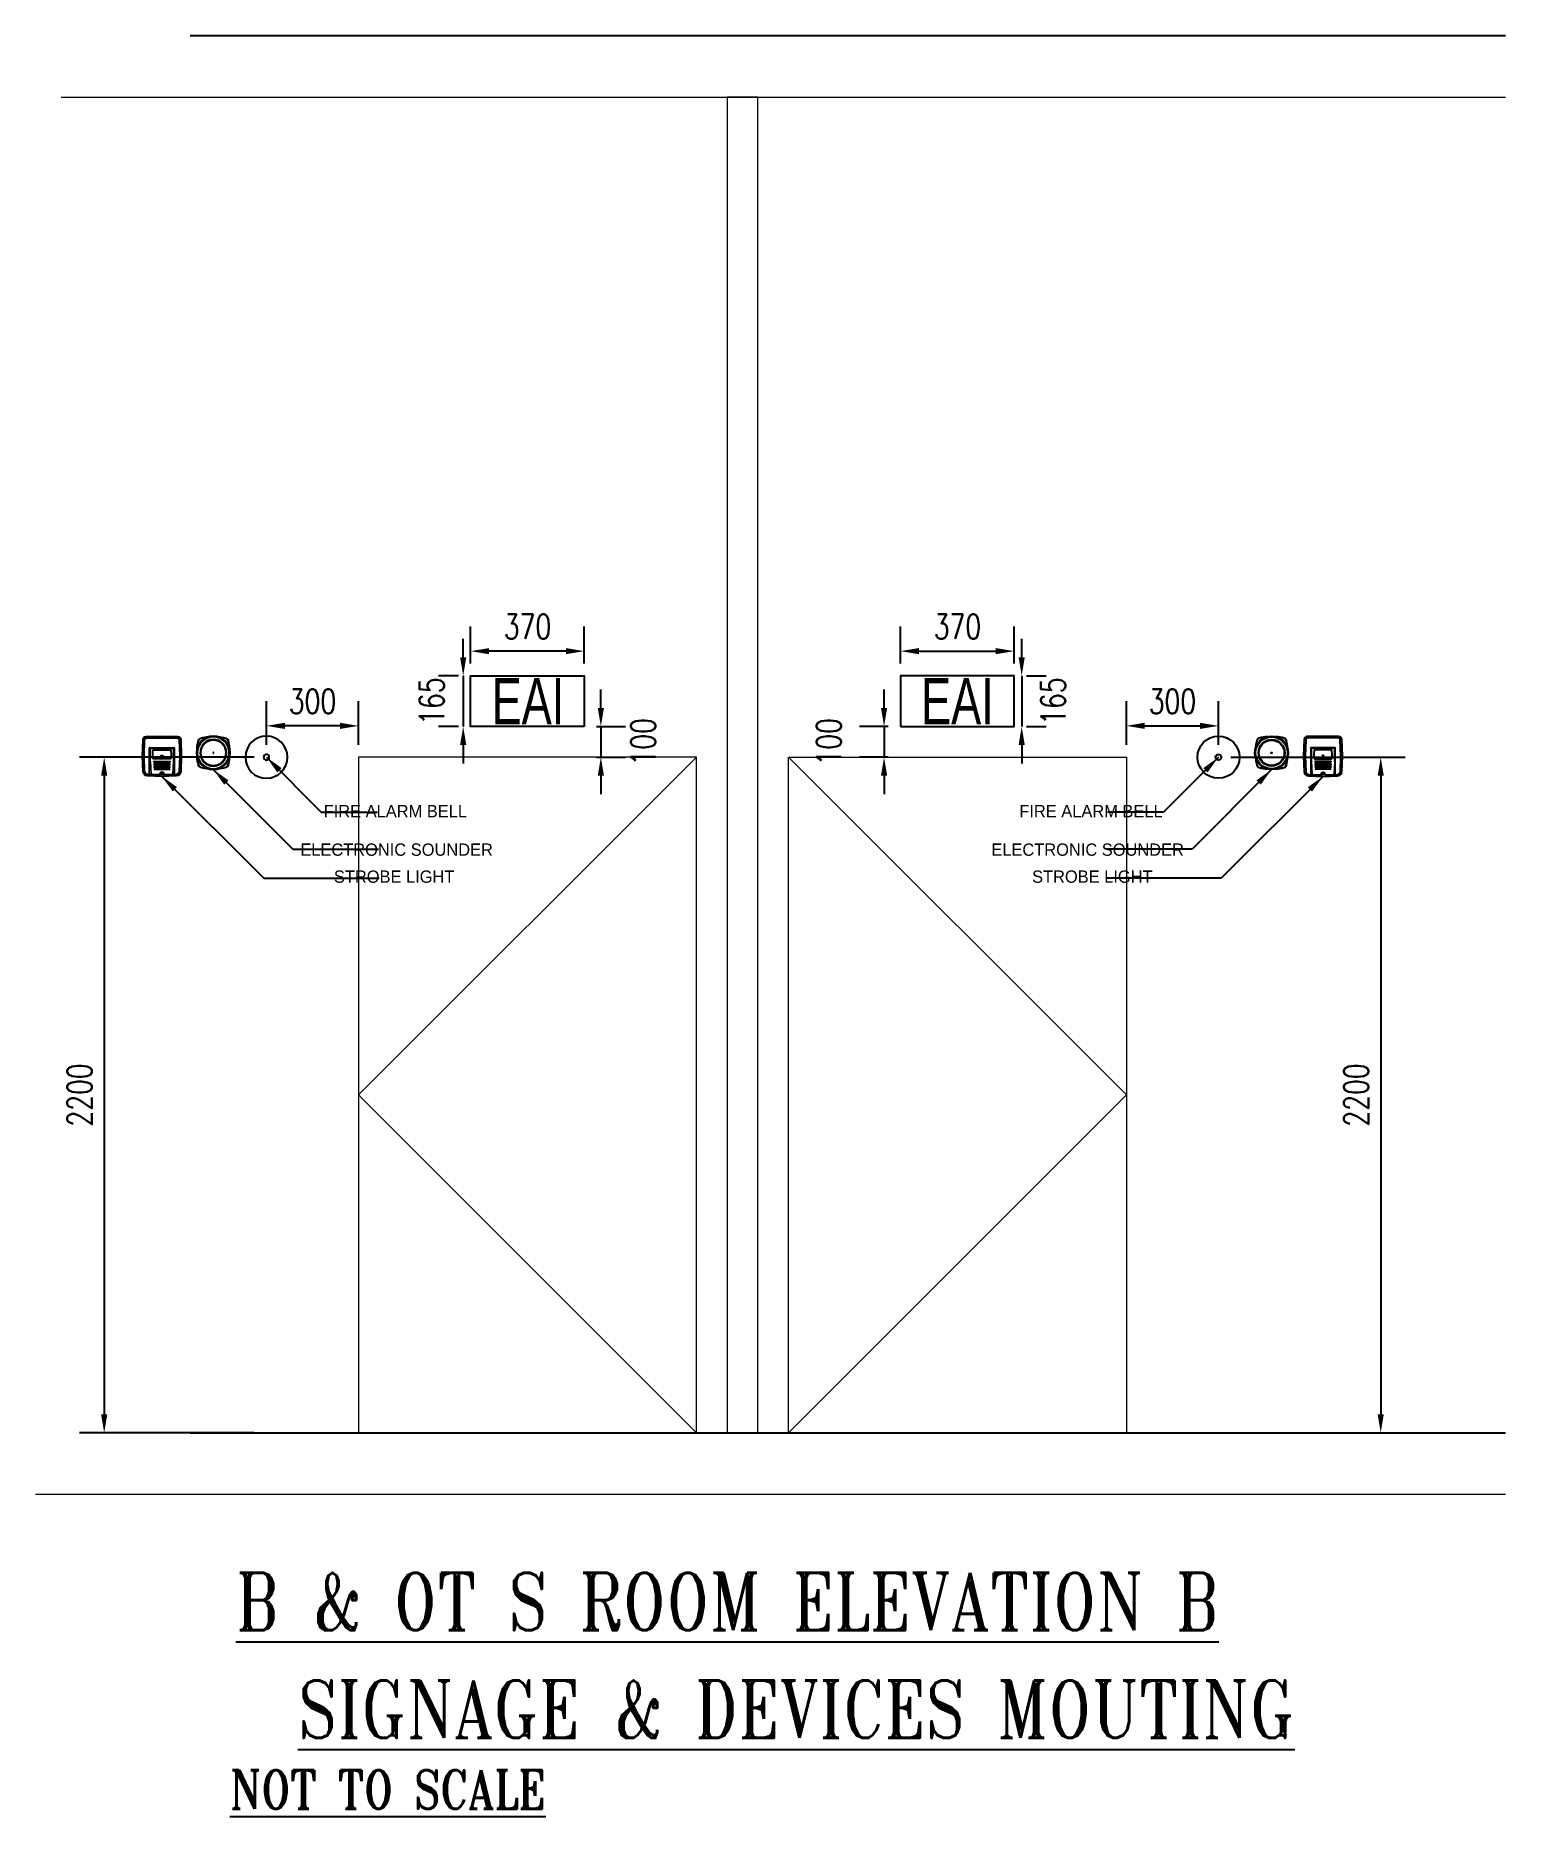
# Model space of a CAD drawing. Header units: millimetres. Extents: x -20146070 to 165023, y -3349561 to 35447.
# Drawn here: x -432287 to -427502, y -24282 to -18483 of the extents above; entities that cross this region are included whole.
import ezdxf
from ezdxf import colors
from ezdxf.entities.mleader import LeaderData, LeaderLine
from ezdxf.enums import TextEntityAlignment as Align
from ezdxf.lldxf.tags import DXFTag
from ezdxf.math import Vec2, Vec3

# ---------------------------------------------------------------- set-up
doc = ezdxf.new("R2010")
doc.units = ezdxf.units.MM
doc.header["$LTSCALE"] = 50
doc.header["$PDMODE"] = 35
doc.linetypes.add('CONTINOUS', pattern=[0])
doc.layers.get('Defpoints').update_dxf_attribs({"color": 8, "lineweight": 9})
for name, color, linetype in [('ASPL- F-ALARM-DEVICES', 1, 'Continuous'), ('ASPL- FM200-TEXT', 7, 'Continuous'), ('CALLPOINT', 1, 'Continuous'), ('EQUIP', 8, 'Continuous'), ('M-_FM200---_A-_N', 7, 'Continuous'), ('M_FIREALAM-_E-', 10, 'Continuous'), ('NW_GRID LINE', 8, 'Continuous')]:
    doc.layers.add(name, color=color, linetype=linetype)
doc.layers.add('M-_FIREALAM_E-', color=14, linetype='FIRE_ALARM', lineweight=30)
doc.layers.add('NW_BEAM AND COLUMN', color=134, linetype='Continuous', lineweight=5)
doc.styles.add('Arial', font='arial.ttf', dxfattribs={"width": 0.8, "height": 450})
doc.styles.add('DIM', font='romans.shx', dxfattribs={"width": 0.75})
doc.styles.add('MtXpl_Agency_FB', font='AGENCYR.TTF')
doc.styles.add('RomanS', font='romans__.ttf', dxfattribs={"width": 0.75, "height": 40})
doc.styles.add('ROMANT', font='romant')
tags = doc.linetypes.add('FIRE_ALARM', pattern='A,0.5,-0.2,["FA",Standard,S=0.1,R=0,X=-0.1,Y=-0.05],-0.25', length=0.95).pattern_tags.tags
tags[6] = DXFTag(74, 10)
doc.dimstyles.new('DIM40', dxfattribs={"dimscale": 40, "dimtxt": 2, "dimasz": 3, "dimexe": 2, "dimexo": 1, "dimgap": 1, "dimtad": 1, "dimdec": 0, "dimzin": 0, "dimdsep": 46, "dimtxsty": 'DIM', "dimcen": 0, "dimdle": 2, "dimclrd": 9, "dimclre": 9, "dimclrt": 4, "dimadec": 0, "dimazin": 0, "dimtfac": 1, "dimtdec": 0, "dimtmove": 2, "dimatfit": 3, "dimfxl": 1, "dimtolj": 1, "dimtzin": 0, "dimarcsym": 0})

msp = doc.modelspace()

# ---------------------------------------------------------------- texts
at = {"layer": 'ASPL- FM200-TEXT', "style": 'Arial', "width": 0.7}
for p in [(-430684.4, -20650.2), (-429285.9, -20650.2)]:
    msp.add_text('EAI', height=150, dxfattribs=at).set_placement(p, align=Align.MIDDLE_CENTER)
at = {"layer": 'EQUIP', "color": 7, "style": 'ROMANT', "width": 0.8}
for s, height, p in [('%%UB & OT S ROOM ELEVATION B', 187.5, (-431635.9, -23675.9)), ('%%UNOT TO SCALE', 125, (-431655.2, -24257.1))]:
    msp.add_text(s, height=height, dxfattribs=at).set_placement(p)
msp.add_text('%%USIGNAGE & DEVICES MOUTING', height=187.5, dxfattribs=at).set_placement((-429810.2, -23932.8), align=Align.MIDDLE)
at = {"layer": 'M-_FM200---_A-_N', "ltscale": 150, "char_height": 40, "width": 922.268, "style": 'MtXpl_Agency_FB'}
for s, insert, attachment_point in [('FIRE ALARM BELL', (-430882.8, -20988.3), 3), ('FIRE ALARM BELL', (-429084.4, -20988.3), 1), ('ELECTRONIC SOUNDER', (-430798.5, -21113.7), 3), ('ELECTRONIC SOUNDER', (-429175.5, -21113.7), 1), ('STROBE LIGHT', (-430923.9, -21201.6), 3), ('STROBE LIGHT', (-429042.8, -21201.6), 1)]:
    msp.add_mtext(s, dxfattribs=dict(at, insert=insert, attachment_point=attachment_point))

# ---------------------------------------------------------------- blocks, each defined once
blk = doc.blocks.new('BELLL')
at = {"layer": 'CALLPOINT'}
for radius in [68.6, 9.15]:
    blk.add_circle((0, 0), radius, dxfattribs=at)
blk = doc.blocks.new('HORN')
at = {"layer": 'CALLPOINT'}
for radius in [54.4, 52.1, 43, 41.4, 1.25]:
    blk.add_circle((0, -1.2), radius, dxfattribs=at)
for centre, radius, start, end in [((107.4, -1.2), 160.6, 165.28277, 175.1583), ((107.4, -1.2), 160.1, 165.28277, 174.19906), ((-38.3, 37), 10, 104.4812, 165.28277), ((-38.3, 37), 9.5, 104.4812, 165.28277), ((0, -111.3), 163.1, 94.96878, 104.4812), ((0, -111.3), 162.6, 95.87205, 104.4812), ((0, -111.3), 163.1, 75.50888, 85.03122), ((0, -111.3), 162.6, 75.50888, 84.12795), ((38.3, 37), 9.5, 14.94038, 75.50888), ((38.3, 37), 10, 14.94038, 75.50888), ((-105, -1.2), 157.9, 5.72507, 14.94038), ((-105, -1.2), 158.4, 4.70965, 14.94038), ((107.4, -1.2), 160.6, 184.8417, 194.72079), ((107.4, -1.2), 160.1, 185.80094, 194.72079), ((-38.3, -39.5), 10, 194.72079, 255.43995), ((-38.3, -39.5), 9.5, 194.72079, 255.43995), ((0, 107.9), 162.3, 255.43995, 265.06971), ((0, 107.9), 161.8, 255.43995, 264.14923), ((0, 107.9), 162.3, 274.93029, 284.57001), ((0, 107.9), 161.8, 275.85077, 284.57001), ((38.3, -39.5), 9.5, 284.57001, 345.05601), ((38.3, -39.5), 10, 284.57001, 345.05601), ((-105, -1.2), 157.9, 345.05601, 354.27493), ((-105, -1.2), 158.4, 345.05601, 355.29035)]:
    blk.add_arc(centre, radius, start, end, dxfattribs=at)
blk = doc.blocks.new('A$C19921543')
at = {"color": 0, "linetype": 'Continuous', "lineweight": -2}
for p, q in [((-103.1, -59.3), (-103.1, 26.8)), ((-102.1, 27.8), (-23.9, 27.8)), ((-22.9, 26.8), (-22.9, -59.3)), ((-70.3, -60), (-70.4, -65.3)), ((-55.7, -60), (-55.6, -65.3)), ((-55.7, -60), (-55.6, -65.3))]:
    blk.add_line(p, q, dxfattribs=at)
at = {"color": 8, "linetype": 'Continuous', "lineweight": 5}
for p, q in [((-100.1, -17.2), (-100.1, 23.8)), ((-99.1, 24.8), (-26.9, 24.8)), ((-25.9, 23.8), (-25.9, -17.2)), ((-100.1, -17.2), (-97.8, -59.4)), ((-90, -15.9), (-36, -15.9)), ((-90, -15.9), (-89.9, -17.9)), ((-89.9, -17.9), (-36.1, -17.9)), ((-89.7, -20.9), (-89.6, -22.9)), ((-89.7, -20.9), (-36.3, -20.9)), ((-89.6, -22.9), (-36.4, -22.9)), ((-89.4, -25.9), (-89.3, -27.9)), ((-89.4, -25.9), (-36.6, -25.9)), ((-89.3, -27.9), (-36.7, -27.9)), ((-89.2, -30.9), (-89.1, -32.9)), ((-89.2, -30.9), (-36.8, -30.9)), ((-89.1, -32.9), (-36.9, -32.9)), ((-88.9, -35.9), (-88.8, -37.9)), ((-88.9, -35.9), (-37.1, -35.9)), ((-88.8, -37.9), (-37.2, -37.9)), ((-88.6, -40.9), (-88.5, -42.9)), ((-88.6, -40.9), (-37.4, -40.9)), ((-88.5, -42.9), (-37.5, -42.9)), ((-37.4, -40.9), (-37.5, -42.9)), ((-37.1, -35.9), (-37.2, -37.9)), ((-36.8, -30.9), (-36.9, -32.9)), ((-36.6, -25.9), (-36.7, -27.9)), ((-36.3, -20.9), (-36.4, -22.9)), ((-36, -15.9), (-36.1, -17.9)), ((-25.9, -17.2), (-28.2, -59.4))]:
    blk.add_line(p, q, dxfattribs=at)
at = {"color": 0, "linetype": 'Continuous', "lineweight": -2}
for points in [[(-114.6, 63.8), (-63, 65.5), (-11.4, 63.8, -0.395515), (-1.7, 54.1), (0, 0), (-1.6, -49.4, -0.395515), (-16.1, -64), (-63, -65.5), (-109.9, -64, -0.395515), (-124.4, -49.4), (-126, 0), (-124.3, 54.1, -0.395515)], [(-63, 21), (-63, 21), (-34.9, 20, -0.383561), (-33.9, 19.1), (-33, 6), (-33.9, -7.1, -0.383561), (-34.9, -8), (-63, -9), (-91.1, -8, -0.383561), (-92.1, -7.1), (-93, 6), (-92.1, 19.1, -0.383561), (-91.1, 20), (-63, 21)]]:
    blk.add_lwpolyline(points, format="xyb", close=True, dxfattribs=at)
blk.add_lwpolyline([(-70.3, -60.3), (-109.8, -59, -0.395515), (-119.4, -49.3), (-121, 0), (-119.3, 54, -0.395515), (-114.5, 58.8), (-63, 60.5), (-11.5, 58.8, -0.395515), (-6.7, 54), (-5, 0), (-6.6, -49.3, -0.395515), (-16.2, -59), (-55.7, -60.3)], format="xyb", dxfattribs=at)
at = {"color": 8, "linetype": 'Continuous', "lineweight": 5}
blk.add_lwpolyline([(-63, 20), (-34.9, 19), (-34, 6), (-34.9, -7), (-63, -8), (-91.1, -7), (-92, 6), (-91.1, 19)], close=True, dxfattribs=at)
at = {"color": 2, "linetype": 'Continuous', "lineweight": -2}
blk.add_circle((-63, 0), 2.78, dxfattribs=at)
at = {"color": 0, "linetype": 'Continuous', "lineweight": -2}
blk.add_circle((-63, -56.9), 2.2, dxfattribs=at)
for centre, start, end in [((-102.1, 26.8), 90, 180), ((-23.9, 26.8), 0, 90)]:
    blk.add_arc(centre, 1, start, end, dxfattribs=at)
at = {"color": 8, "linetype": 'Continuous', "lineweight": 5}
for centre, start, end in [((-99.1, 23.8), 90, 180), ((-26.9, 23.8), 0, 90)]:
    blk.add_arc(centre, 1, start, end, dxfattribs=at)
at = {"color": 0, "linetype": 'Continuous', "lineweight": -2}
blk.add_ellipse((-63, -60), major_axis=(0, 7.66), ratio=0.947656, start_param=4.673307, end_param=7.893064, dxfattribs=at)
blk = doc.blocks.new('STR')
at = {"layer": 'M-_FIREALAM_E-', "color": 1, "linetype": 'Continuous', "lineweight": -2, "xscale": -1}
blk.add_blockref('A$C19921543', (-63, 0), dxfattribs=at)
blk = doc.blocks.new('*D102')
at = {"layer": 'Defpoints', "color": 0, "transparency": 16777216}
for p in [(-428435.9, -20832.7), (-428435.9, -23032.7), (-427907.6, -23032.7)]:
    blk.add_point(p, dxfattribs=at)
at = {"layer": 'NW_BEAM AND COLUMN', "color": 9, "lineweight": -2, "transparency": 16777216}
for p, q in [((-428395.9, -20832.7), (-427827.6, -20832.7)), ((-427907.6, -20892.7), (-427907.6, -22972.7)), ((-428395.9, -23032.7), (-427827.6, -23032.7))]:
    blk.add_line(p, q, dxfattribs=at)
at = {"layer": 'NW_BEAM AND COLUMN', "color": 9, "transparency": 16777216}
for points in [[(-427917.6, -20892.7), (-427897.6, -20892.7), (-427907.6, -20832.7)], [(-427917.6, -22972.7), (-427897.6, -22972.7), (-427907.6, -23032.7)]]:
    blk.add_solid(points, dxfattribs=at)
at = {"layer": 'NW_BEAM AND COLUMN', "color": 4, "transparency": 16777216, "insert": (-427987.6, -21932.7), "char_height": 80, "attachment_point": 5, "rotation": 90, "style": 'DIM'}
blk.add_mtext('\\A1;2200', dxfattribs=at)
blk = doc.blocks.new('*D103')
at = {"layer": 'Defpoints', "color": 0, "transparency": 16777216}
for p in [(-428435.9, -20730.6), (-428735.9, -20832.7), (-428435.9, -20832.7)]:
    blk.add_point(p, dxfattribs=at)
at = {"layer": 'NW_BEAM AND COLUMN', "color": 9, "lineweight": -2, "transparency": 16777216}
for p, q in [((-428735.9, -20792.7), (-428735.9, -20650.6)), ((-428435.9, -20792.7), (-428435.9, -20650.6)), ((-428675.9, -20730.6), (-428495.9, -20730.6))]:
    blk.add_line(p, q, dxfattribs=at)
at = {"layer": 'NW_BEAM AND COLUMN', "color": 9, "transparency": 16777216}
for points in [[(-428675.9, -20720.6), (-428675.9, -20740.6), (-428735.9, -20730.6)], [(-428495.9, -20720.6), (-428495.9, -20740.6), (-428435.9, -20730.6)]]:
    blk.add_solid(points, dxfattribs=at)
at = {"layer": 'NW_BEAM AND COLUMN', "color": 4, "transparency": 16777216, "insert": (-428585.9, -20650.6), "char_height": 80, "attachment_point": 5, "style": 'DIM'}
blk.add_mtext('\\A1;300', dxfattribs=at)
blk = doc.blocks.new('*D104')
at = {"layer": 'Defpoints', "color": 0, "transparency": 16777216}
for p in [(-429470.9, -20732.7), (-429524.8, -20832.7), (-429470.9, -20832.7)]:
    blk.add_point(p, dxfattribs=at)
at = {"layer": 'NW_BEAM AND COLUMN', "color": 9, "lineweight": -2, "transparency": 16777216}
for p, q in [((-429524.8, -20672.7), (-429524.8, -20612.7)), ((-429510.9, -20732.7), (-429604.8, -20732.7)), ((-429524.8, -20732.7), (-429524.8, -20832.7)), ((-429510.9, -20832.7), (-429604.8, -20832.7)), ((-429524.8, -20892.7), (-429524.8, -20952.7))]:
    blk.add_line(p, q, dxfattribs=at)
at = {"layer": 'NW_BEAM AND COLUMN', "color": 9, "transparency": 16777216}
for points in [[(-429534.8, -20672.7), (-429514.8, -20672.7), (-429524.8, -20732.7)], [(-429534.8, -20892.7), (-429514.8, -20892.7), (-429524.8, -20832.7)]]:
    blk.add_solid(points, dxfattribs=at)
at = {"layer": 'NW_BEAM AND COLUMN', "color": 4, "transparency": 16777216, "insert": (-429704.8, -20782.7), "char_height": 80, "attachment_point": 5, "rotation": 90, "style": 'DIM'}
blk.add_mtext('\\A1;100', dxfattribs=at)
blk = doc.blocks.new('*D105')
at = {"layer": 'Defpoints', "color": 0, "transparency": 16777216}
for p in [(-429100.9, -20487.3), (-429470.9, -20567.7), (-429100.9, -20567.7)]:
    blk.add_point(p, dxfattribs=at)
at = {"layer": 'NW_BEAM AND COLUMN', "color": 9, "lineweight": -2, "transparency": 16777216}
for p, q in [((-429470.9, -20527.7), (-429470.9, -20407.3)), ((-429100.9, -20527.7), (-429100.9, -20407.3)), ((-429410.9, -20487.3), (-429160.9, -20487.3))]:
    blk.add_line(p, q, dxfattribs=at)
at = {"layer": 'NW_BEAM AND COLUMN', "color": 9, "transparency": 16777216}
for points in [[(-429410.9, -20477.3), (-429410.9, -20497.3), (-429470.9, -20487.3)], [(-429160.9, -20477.3), (-429160.9, -20497.3), (-429100.9, -20487.3)]]:
    blk.add_solid(points, dxfattribs=at)
at = {"layer": 'NW_BEAM AND COLUMN', "color": 4, "transparency": 16777216, "insert": (-429285.9, -20407.3), "char_height": 80, "attachment_point": 5, "style": 'DIM'}
blk.add_mtext('\\A1;370', dxfattribs=at)
blk = doc.blocks.new('*D106')
at = {"layer": 'Defpoints', "color": 0, "transparency": 16777216}
for p in [(-429100.9, -20567.7), (-429100.9, -20732.7), (-429076.6, -20732.7)]:
    blk.add_point(p, dxfattribs=at)
at = {"layer": 'NW_BEAM AND COLUMN', "color": 9, "lineweight": -2, "transparency": 16777216}
for p, q in [((-429076.6, -20507.7), (-429076.6, -20447.7)), ((-429076.6, -20567.7), (-429076.6, -20732.7)), ((-429060.9, -20567.7), (-428996.6, -20567.7)), ((-429060.9, -20732.7), (-428996.6, -20732.7)), ((-429076.6, -20792.7), (-429076.6, -20852.7))]:
    blk.add_line(p, q, dxfattribs=at)
at = {"layer": 'NW_BEAM AND COLUMN', "color": 9, "transparency": 16777216}
for points in [[(-429086.6, -20507.7), (-429066.6, -20507.7), (-429076.6, -20567.7)], [(-429086.6, -20792.7), (-429066.6, -20792.7), (-429076.6, -20732.7)]]:
    blk.add_solid(points, dxfattribs=at)
at = {"layer": 'NW_BEAM AND COLUMN', "color": 4, "transparency": 16777216, "insert": (-428974.1, -20650.2), "char_height": 80, "attachment_point": 5, "rotation": 90, "style": 'DIM'}
blk.add_mtext('\\A1;165', dxfattribs=at)
blk = doc.blocks.new('*D107')
at = {"layer": 'Defpoints', "color": 0, "transparency": 16777216}
for p in [(-431535.9, -20832.7), (-432064.2, -23032.7), (-431535.9, -23032.7)]:
    blk.add_point(p, dxfattribs=at)
at = {"layer": 'NW_BEAM AND COLUMN', "color": 9, "lineweight": -2, "transparency": 16777216}
for p, q in [((-431575.9, -20832.7), (-432144.2, -20832.7)), ((-432064.2, -20892.7), (-432064.2, -22972.7)), ((-431575.9, -23032.7), (-432144.2, -23032.7))]:
    blk.add_line(p, q, dxfattribs=at)
at = {"layer": 'NW_BEAM AND COLUMN', "color": 9, "transparency": 16777216}
for points in [[(-432074.2, -20892.7), (-432054.2, -20892.7), (-432064.2, -20832.7)], [(-432074.2, -22972.7), (-432054.2, -22972.7), (-432064.2, -23032.7)]]:
    blk.add_solid(points, dxfattribs=at)
at = {"layer": 'NW_BEAM AND COLUMN', "color": 4, "transparency": 16777216, "insert": (-432144.2, -21932.7), "char_height": 80, "attachment_point": 5, "rotation": 90, "style": 'DIM'}
blk.add_mtext('\\A1;2200', dxfattribs=at)
blk = doc.blocks.new('*D108')
at = {"layer": 'Defpoints', "color": 0, "transparency": 16777216}
for p in [(-431535.9, -20730.6), (-431535.9, -20832.7), (-431235.9, -20832.7)]:
    blk.add_point(p, dxfattribs=at)
at = {"layer": 'NW_BEAM AND COLUMN', "color": 9, "lineweight": -2, "transparency": 16777216}
for p, q in [((-431535.9, -20792.7), (-431535.9, -20650.6)), ((-431235.9, -20792.7), (-431235.9, -20650.6)), ((-431295.9, -20730.6), (-431475.9, -20730.6))]:
    blk.add_line(p, q, dxfattribs=at)
at = {"layer": 'NW_BEAM AND COLUMN', "color": 9, "transparency": 16777216}
for points in [[(-431475.9, -20720.6), (-431475.9, -20740.6), (-431535.9, -20730.6)], [(-431295.9, -20720.6), (-431295.9, -20740.6), (-431235.9, -20730.6)]]:
    blk.add_solid(points, dxfattribs=at)
at = {"layer": 'NW_BEAM AND COLUMN', "color": 4, "transparency": 16777216, "insert": (-431385.9, -20650.6), "char_height": 80, "attachment_point": 5, "style": 'DIM'}
blk.add_mtext('\\A1;300', dxfattribs=at)
blk = doc.blocks.new('*D109')
at = {"layer": 'Defpoints', "color": 0, "transparency": 16777216}
for p in [(-430500.9, -20732.7), (-430500.9, -20832.7), (-430447, -20832.7)]:
    blk.add_point(p, dxfattribs=at)
at = {"layer": 'NW_BEAM AND COLUMN', "color": 9, "lineweight": -2, "transparency": 16777216}
for p, q in [((-430447, -20672.7), (-430447, -20612.7)), ((-430460.9, -20732.7), (-430367, -20732.7)), ((-430447, -20732.7), (-430447, -20832.7)), ((-430460.9, -20832.7), (-430367, -20832.7)), ((-430447, -20892.7), (-430447, -20952.7))]:
    blk.add_line(p, q, dxfattribs=at)
at = {"layer": 'NW_BEAM AND COLUMN', "color": 9, "transparency": 16777216}
for points in [[(-430457, -20672.7), (-430437, -20672.7), (-430447, -20732.7)], [(-430457, -20892.7), (-430437, -20892.7), (-430447, -20832.7)]]:
    blk.add_solid(points, dxfattribs=at)
at = {"layer": 'NW_BEAM AND COLUMN', "color": 4, "transparency": 16777216, "insert": (-430309.3, -20782.7), "char_height": 80, "attachment_point": 5, "rotation": 90, "style": 'DIM'}
blk.add_mtext('\\A1;100', dxfattribs=at)
blk = doc.blocks.new('*D110')
at = {"layer": 'Defpoints', "color": 0, "transparency": 16777216}
for p in [(-430870.9, -20487.3), (-430870.9, -20567.7), (-430500.9, -20567.7)]:
    blk.add_point(p, dxfattribs=at)
at = {"layer": 'NW_BEAM AND COLUMN', "color": 9, "lineweight": -2, "transparency": 16777216}
for p, q in [((-430870.9, -20527.7), (-430870.9, -20407.3)), ((-430500.9, -20527.7), (-430500.9, -20407.3)), ((-430560.9, -20487.3), (-430810.9, -20487.3))]:
    blk.add_line(p, q, dxfattribs=at)
at = {"layer": 'NW_BEAM AND COLUMN', "color": 9, "transparency": 16777216}
for points in [[(-430810.9, -20477.3), (-430810.9, -20497.3), (-430870.9, -20487.3)], [(-430560.9, -20477.3), (-430560.9, -20497.3), (-430500.9, -20487.3)]]:
    blk.add_solid(points, dxfattribs=at)
at = {"layer": 'NW_BEAM AND COLUMN', "color": 4, "transparency": 16777216, "insert": (-430685.9, -20407.3), "char_height": 80, "attachment_point": 5, "style": 'DIM'}
blk.add_mtext('\\A1;370', dxfattribs=at)
blk = doc.blocks.new('*D111')
at = {"layer": 'Defpoints', "color": 0, "transparency": 16777216}
for p in [(-430870.9, -20567.7), (-430895.2, -20732.7), (-430870.9, -20732.7)]:
    blk.add_point(p, dxfattribs=at)
at = {"layer": 'NW_BEAM AND COLUMN', "color": 9, "lineweight": -2, "transparency": 16777216}
for p, q in [((-430895.2, -20507.7), (-430895.2, -20447.7)), ((-430910.9, -20567.7), (-430975.2, -20567.7)), ((-430895.2, -20567.7), (-430895.2, -20732.7)), ((-430910.9, -20732.7), (-430975.2, -20732.7)), ((-430895.2, -20792.7), (-430895.2, -20852.7))]:
    blk.add_line(p, q, dxfattribs=at)
at = {"layer": 'NW_BEAM AND COLUMN', "color": 9, "transparency": 16777216}
for points in [[(-430905.2, -20507.7), (-430885.2, -20507.7), (-430895.2, -20567.7)], [(-430905.2, -20792.7), (-430885.2, -20792.7), (-430895.2, -20732.7)]]:
    blk.add_solid(points, dxfattribs=at)
at = {"layer": 'NW_BEAM AND COLUMN', "color": 4, "transparency": 16777216, "insert": (-430997.7, -20650.2), "char_height": 80, "attachment_point": 5, "rotation": 90, "style": 'DIM'}
blk.add_mtext('\\A1;165', dxfattribs=at)
blk = doc.blocks.new('SMOKE_FC')
at = {"color": 1, "lineweight": 9}
blk.add_circle((10040243.9, 1663042.6), 192.8, dxfattribs=at)
at = {"color": 1}
blk.add_circle((10040243.9, 1663042.6), 141.8, dxfattribs=at)
at = {"color": 7, "linetype": 'CONTINOUS'}
ml = blk.add_multileader_mtext('Standard', dxfattribs=at)
ml.set_content('{\\fArial|b0|i0|c0|p34;S}', color=7, style='RomanS')
ml.set_leader_properties(color=10)
ml.build(insert=Vec2(0, 0))
ml.multileader.update_dxf_attribs({"dogleg_length": 3.34, "arrow_head_size": 138.2, "scale": 50})
ctx = ml.context
ctx.base_point, ctx.scale, ctx.char_height, ctx.arrow_head_size, ctx.landing_gap_size, ctx.plane_origin = Vec3(10040043.2, 1663039.7), 50, 207.309, 138.2, 138.2, Vec3(10036641.4, 1659230.9)
notes = []
notes.append((ctx, [(0, (0, 0, 0), (0, 0), (1, 0), 1, [])]))
ctx.mtext.insert, ctx.mtext.flow_direction = Vec3(10040181.4, 1663145.2), 5
for ctx, leaders in notes:
    for number, flags, end, landing, length, lines in leaders:
        leader = LeaderData()
        leader.index, (leader.has_last_leader_line, leader.has_dogleg_vector, leader.attachment_direction) = number, flags
        leader.last_leader_point, leader.dogleg_vector, leader.dogleg_length = Vec3(end), Vec3(landing), length
        for number, points, colour, breaks in lines:
            line = LeaderLine()
            line.index, line.vertices, line.color, line.breaks = number, Vec3.list(points), colors.encode_raw_color(colour), breaks
            leader.lines.append(line)
        ctx.leaders.append(leader)
blk = doc.blocks.new('SMOKE')
at = {"color": 1}
blk.add_circle((10040707.4, 1663042.6), 202.4, dxfattribs=at)
at = {"color": 7, "linetype": 'CONTINOUS'}
ml = blk.add_multileader_mtext('Standard', dxfattribs=at)
ml.set_content('{\\fArial|b0|i0|c0|p34;S}', color=7, style='RomanS')
ml.set_leader_properties(color=10)
ml.build(insert=Vec2(0, 0))
ml.multileader.update_dxf_attribs({"dogleg_length": 3.34, "arrow_head_size": 171.1, "scale": 50})
ctx = ml.context
ctx.base_point, ctx.scale, ctx.char_height, ctx.arrow_head_size, ctx.landing_gap_size, ctx.plane_origin = Vec3(10040458.9, 1663039.1), 50, 256.669, 171.1, 171.1, Vec3(10036247.2, 1658323.4)
notes = []
notes.append((ctx, [(0, (0, 0, 0), (0, 0), (1, 0), 1, [])]))
ctx.mtext.insert, ctx.mtext.flow_direction = Vec3(10040630, 1663169.6), 5
for ctx, leaders in notes:
    for number, flags, end, landing, length, lines in leaders:
        leader = LeaderData()
        leader.index, (leader.has_last_leader_line, leader.has_dogleg_vector, leader.attachment_direction) = number, flags
        leader.last_leader_point, leader.dogleg_vector, leader.dogleg_length = Vec3(end), Vec3(landing), length
        for number, points, colour, breaks in lines:
            line = LeaderLine()
            line.index, line.vertices, line.color, line.breaks = number, Vec3.list(points), colors.encode_raw_color(colour), breaks
            leader.lines.append(line)
        ctx.leaders.append(leader)

# ---------------------------------------------------------------- dimensions: what is measured, and where the dimension line sits
at = {"layer": 'NW_BEAM AND COLUMN'}
for base, p1, p2, angle, picture, middle in [((-430870.9, -20487.3), (-430500.9, -20567.7), (-430870.9, -20567.7), 180, '*D110', (-430685.9, -20407.3)), ((-431535.9, -20730.6), (-431235.9, -20832.7), (-431535.9, -20832.7), 180, '*D108', (-431385.9, -20650.6)), ((-429524.8, -20832.7), (-429470.9, -20732.7), (-429470.9, -20832.7), 90, '*D104', (-429704.8, -20782.7)), ((-432064.2, -23032.7), (-431535.9, -20832.7), (-431535.9, -23032.7), 90, '*D107', (-432144.2, -21932.7)), ((-427907.6, -23032.7), (-428435.9, -20832.7), (-428435.9, -23032.7), 90, '*D102', (-427987.6, -21932.7))]:
    dim = msp.add_linear_dim(base=base, p1=p1, p2=p2, angle=angle, dimstyle='DIM40', override={"dimasz": 1.5}, dxfattribs=at)
    dim.commit()
    dim.dimension.update_dxf_attribs({"geometry": picture, "text_midpoint": middle})
for base, p1, p2, picture, middle in [((-429100.9, -20487.3), (-429470.9, -20567.7), (-429100.9, -20567.7), '*D105', (-429285.9, -20407.3)), ((-428435.9, -20730.6), (-428735.9, -20832.7), (-428435.9, -20832.7), '*D103', (-428585.9, -20650.6))]:
    dim = msp.add_linear_dim(base=base, p1=p1, p2=p2, dimstyle='DIM40', override={"dimasz": 1.5}, dxfattribs=at)
    dim.commit()
    dim.dimension.update_dxf_attribs({"geometry": picture, "text_midpoint": middle})
for base, p1, p2, picture, middle in [((-430895.2, -20732.7), (-430870.9, -20567.7), (-430870.9, -20732.7), '*D111', (-430997.7, -20650.2)), ((-429076.6, -20732.7), (-429100.9, -20567.7), (-429100.9, -20732.7), '*D106', (-428974.1, -20650.2)), ((-430447, -20832.7), (-430500.9, -20732.7), (-430500.9, -20832.7), '*D109', (-430309.3, -20782.7))]:
    dim = msp.add_linear_dim(base=base, p1=p1, p2=p2, angle=90, dimstyle='DIM40', override={"dimasz": 1.5}, dxfattribs=at)
    dim.commit()
    dim.dimension.update_dxf_attribs({"geometry": picture, "text_midpoint": middle, "dimtype": 160})

# ---------------------------------------------------------------- linework, layer by layer
at = {"layer": 'ASPL- F-ALARM-DEVICES'}
for points in [[(-430500.9, -20732.7), (-430870.9, -20732.7), (-430870.9, -20567.7), (-430500.9, -20567.7)], [(-429470.9, -20732.7), (-429100.9, -20732.7), (-429100.9, -20567.7), (-429470.9, -20567.7)]]:
    msp.add_lwpolyline(points, close=True, dxfattribs=at)
at = {"layer": 'NW_BEAM AND COLUMN'}
for points in [[(-432204.7, -18682.7), (-427501.7, -18682.7)], [(-430135.9, -20832.7), (-431235.9, -21932.7), (-430135.9, -23032.7)], [(-429835.9, -20832.7), (-428735.9, -21932.7), (-429835.9, -23032.7)], [(-432287.5, -23232.7), (-427501.7, -23232.7)]]:
    msp.add_lwpolyline(points, dxfattribs=at)
for points in [[(-430035.9, -23032.7), (-429935.9, -23032.7), (-429935.9, -18682.7), (-430035.9, -18682.7)], [(-431235.9, -23032.7), (-430135.9, -23032.7), (-430135.9, -20832.7), (-431235.9, -20832.7)], [(-428735.9, -23032.7), (-429835.9, -23032.7), (-429835.9, -20832.7), (-428735.9, -20832.7)]]:
    msp.add_lwpolyline(points, close=True, dxfattribs=at)
at = {"layer": 'NW_GRID LINE'}
for points in [[(-431784.7, -18482.7), (-427501.7, -18482.7)], [(-431784.7, -23032.7), (-427501.7, -23032.7)]]:
    msp.add_lwpolyline(points, dxfattribs=at)

# ---------------------------------------------------------------- block references
at = {"xscale": -1}
for name, p in [('STR', (-431876.3, -20829.6)), ('HORN', (-431708.9, -20817.2)), ('BELLL', (-431535.9, -20832.7))]:
    msp.add_blockref(name, p, dxfattribs=at)
for name, p in [('BELLL', (-428435.9, -20832.7)), ('HORN', (-428262.9, -20817.2)), ('STR', (-428095.5, -20829.6))]:
    msp.add_blockref(name, p)
at = {"layer": 'M_FIREALAM-_E-'}
for name, p, xscale, yscale, zscale in [('SMOKE', (-13215027, -2136319.2), 1.28, 1.28, 1.28), ('SMOKE', (-12842896.3, -2136319.2), 1.28, 1.28, 1.28), ('SMOKE', (-13209527.3, -2137019.4), 1.28, 1.28, 1.28), ('SMOKE', (-12837356.5, -2137100.4), 1.28, 1.28, 1.28), ('SMOKE', (-13215027, -2138819.2), 1.28, 1.28, 1.28), ('SMOKE', (-12842882.2, -2139119.2), 1.28, 1.28, 1.28), ('SMOKE', (-12837356.5, -2141062.9), 1.28, 1.28, 1.28), ('SMOKE', (-13209538.6, -2141143.9), 1.28, 1.28, 1.28), ('SMOKE', (-13216376.9, -2141531.7), 1.28, 1.28, 1.28), ('SMOKE', (-13213677.1, -2141531.7), 1.28, 1.28, 1.28), ('SMOKE', (-12844197.6, -2141531.7), 1.28, 1.28, 1.28), ('SMOKE', (-12841946.4, -2141531.7), 1.28, 1.28, 1.28), ('SMOKE', (-10646155.8, -1718610.1), 1.024, 1.024, 1.024), ('SMOKE', (-10644656.4, -1718640.4), 1.024, 1.024, 1.024), ('SMOKE', (-10273997.7, -1718610.1), 1.024, 1.024, 1.024), ('SMOKE', (-10272498.3, -1718640.4), 1.024, 1.024, 1.024), ('SMOKE', (-13016264.7, -2148128.1), 1.28, 1.28, 1.28), ('SMOKE', (-20146070.2, -3348204.7), 2, 2, 2), ('SMOKE_FC', (-20145143.2, -3349560.7), 2, 2, 2)]:
    msp.add_blockref(name, p, dxfattribs=dict(at, xscale=xscale, yscale=yscale, zscale=zscale))

msp.set_redraw_order([(e.dxf.handle, doc.entitydb.next_handle()) for e in msp.query("TEXT MTEXT ATTDEF DIMENSION ARC_DIMENSION")])  # texts and dimensions are drawn at this point

# ---------------------------------------------------------------- leaders
at = {"layer": 'NW_BEAM AND COLUMN'}
for points in [[(-431708.9, -20872.8), (-431450.1, -21131.7), (-431171.2, -21131.7)], [(-431535.9, -20832.7), (-431357.4, -21011.3), (-431174.2, -21011.3)], [(-428262.9, -20872.8), (-428521.8, -21131.7), (-428800.6, -21131.7)], [(-428435.9, -20832.7), (-428614.5, -21011.3), (-428797.6, -21011.3)], [(-431876.3, -20895.1), (-431544.9, -21226.5), (-431168.8, -21226.5)], [(-428095.5, -20895.1), (-428426.9, -21226.5), (-428803.1, -21226.5)]]:
    msp.add_leader(points, dimstyle='DIM40', override={"dimasz": 1.5}, dxfattribs=at)

doc.saveas('drawing.dxf')
